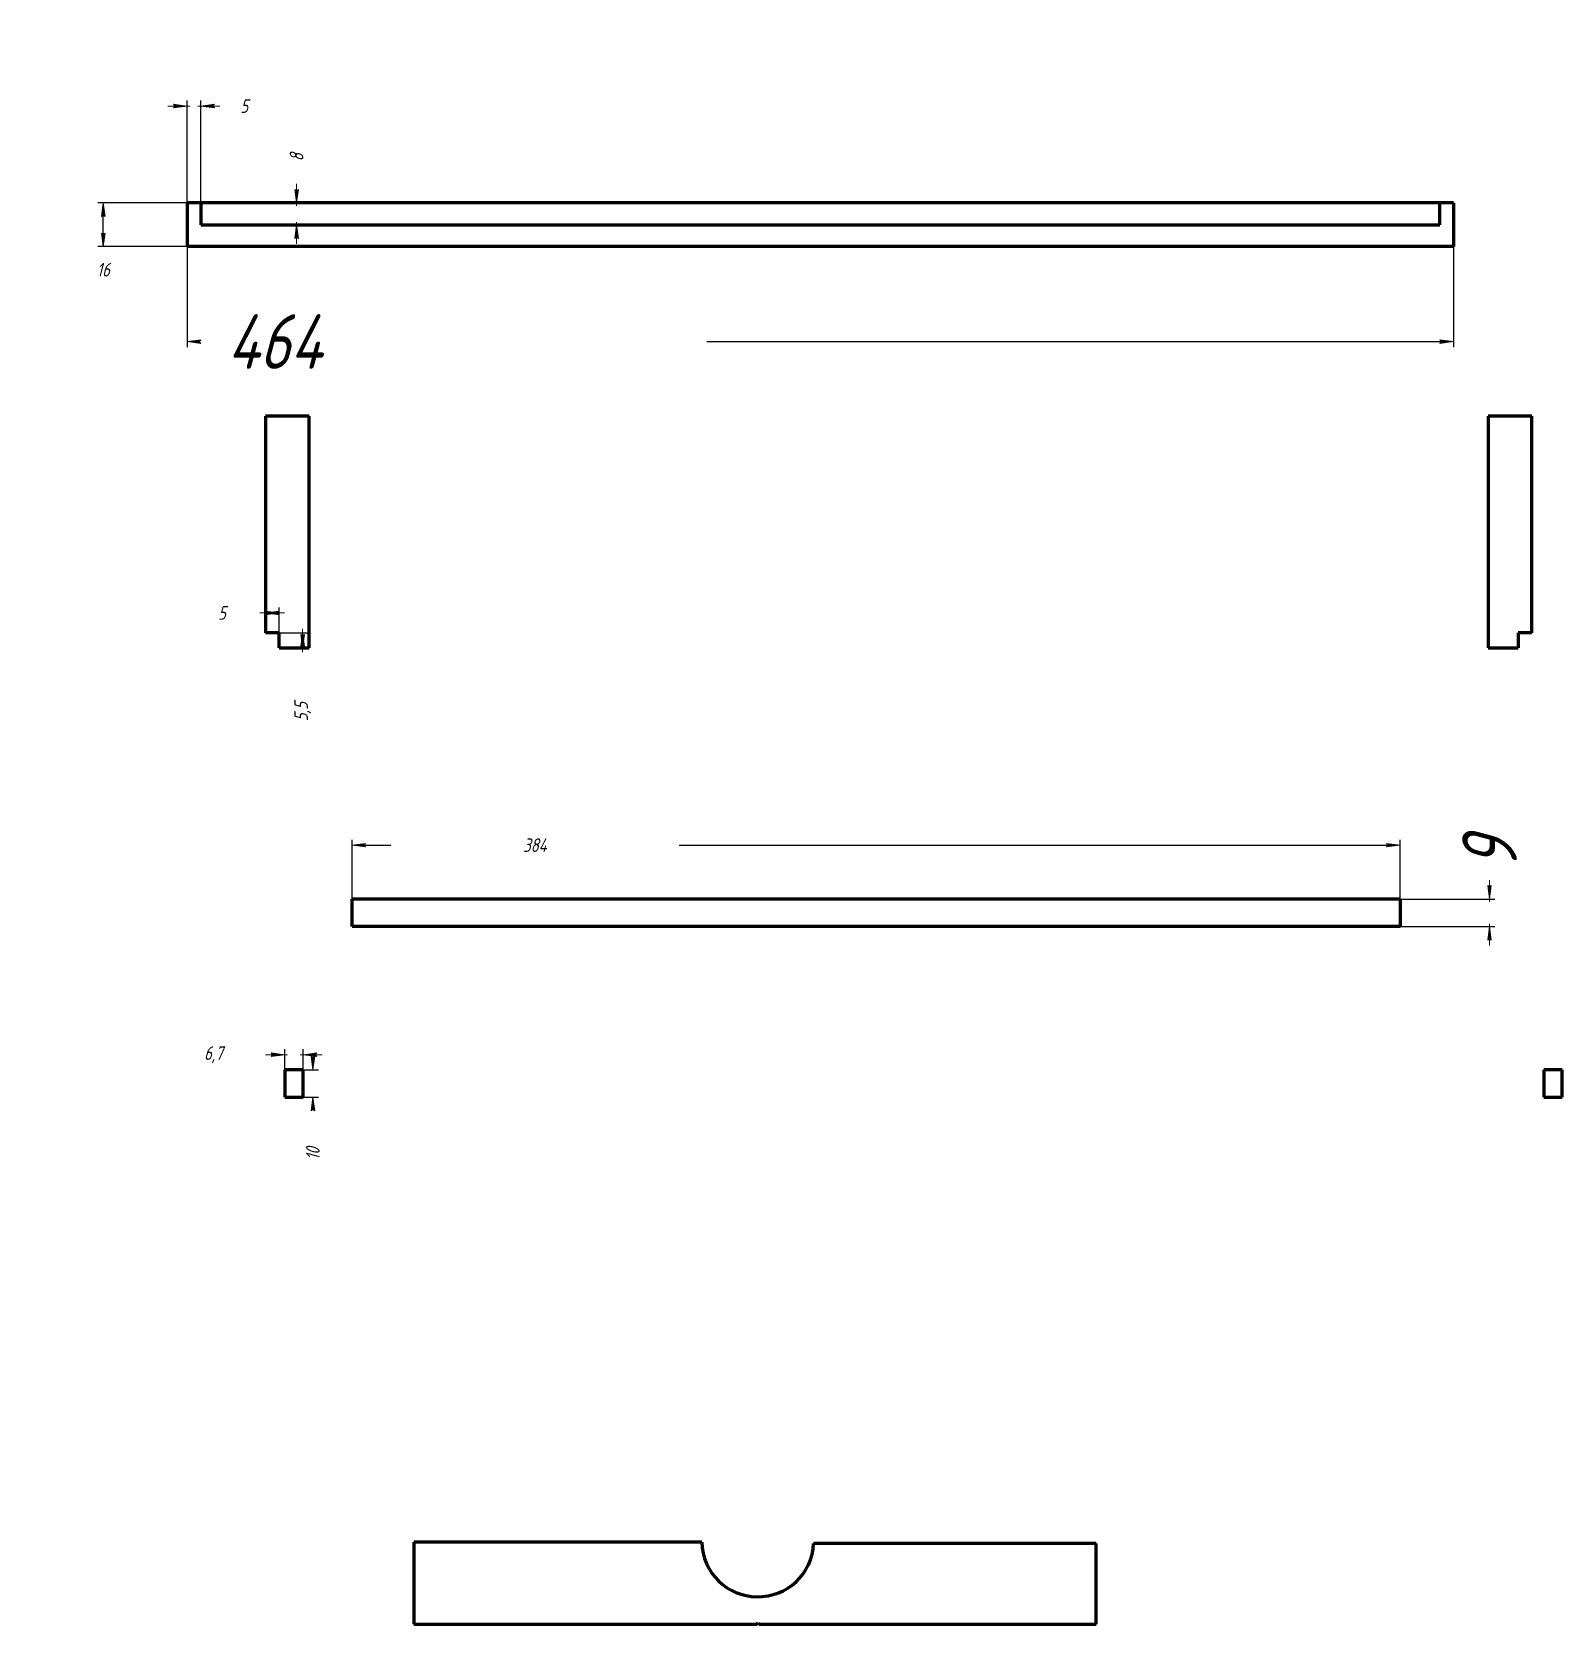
# Model space of a CAD drawing. Header units: millimetres. Extents: x -215 to 2103, y -338 to 856.
# Drawn here: x 1112 to 1673, y -277 to 306 of the extents above; entities that cross this region are included whole.
import ezdxf

# ---------------------------------------------------------------- set-up
doc = ezdxf.new("R2010")
doc.units = ezdxf.units.MM
doc.linetypes.add('K5LT_BASIC', pattern=[0])
doc.linetypes.add('K5LT_THIN', pattern=[0])
doc.layers.add('Системный слой', color=7, linetype='Continuous')
doc.styles.add('KDIMTEXTSTYLE', font='GOST_AU.SHX', dxfattribs={"width": 0.96, "oblique": 15, "height": 5})
doc.dimstyles.new('KDIMSTYLE (1.00)', dxfattribs={"dimtxt": 5, "dimasz": 1, "dimexe": 2, "dimexo": 0, "dimgap": 1, "dimtad": 1, "dimtxsty": 'KDIMTEXTSTYLE', "dimsah": 1, "dimcen": 0, "dimdle": 1, "dimadec": 0, "dimazin": 0, "dimtfac": 0.667, "dimtmove": 0, "dimatfit": 3, "dimfxl": 1, "dimtvp": 1, "dimtolj": 1, "dimtzin": 0, "dimarcsym": 0})

msp = doc.modelspace()

# ---------------------------------------------------------------- blocks, each defined once
blk = doc.blocks.new('KDIMARROW_02')
at = {"layer": 'Системный слой'}
blk.add_hatch(color=0, dxfattribs=at).paths.add_polyline_path([(4.5, -6e-16), (5, 0.6582624912261956), (0, 0), (5, -0.658262491226197)])
at = {"layer": 'Системный слой', "color": 0, "linetype": 'K5LT_THIN', "lineweight": 18}
for p, q in [((0, 0), (-1, 0)), ((5, 0.6582624912261956), (0, 0)), ((0, 0), (5, -0.658262491226197)), ((0, 0), (7, -9e-16)), ((4.5, -6e-16), (5, 0.6582624912261956)), ((5, -0.658262491226197), (4.5, -6e-16))]:
    blk.add_line(p, q, dxfattribs=at)
blk = doc.blocks.new('KDIMARROW_01')
at = {"layer": 'Системный слой'}
blk.add_hatch(color=0, dxfattribs=at).paths.add_polyline_path([(-5, -0.6582624912261956), (0, 0), (-5, 0.658262491226197), (-4.5, 6e-16)])
at = {"layer": 'Системный слой', "color": 0, "linetype": 'K5LT_THIN', "lineweight": 18}
for p, q in [((-4.5, 6e-16), (-5, 0.658262491226197)), ((-5, 0.658262491226197), (0, 0)), ((0, 0), (-5, -0.6582624912261956)), ((-5, -0.6582624912261956), (-4.5, 6e-16)), ((0, 0), (-1, 0))]:
    blk.add_line(p, q, dxfattribs=at)

# ---------------------------------------------------------------- dimensions: what is measured, and where the dimension line sits
at = {"layer": 'Системный слой', "color": 7}
for base, p1, p2, location, override in [((1173.827785214876, 278.9357538187087), (1168.827785214876, 243.4257934942683), (1173.827785214876, 243.4257934942683), (1189.759451589082, 278.9357538187087), {"dimexo": 0, "dimpost": '\\H5.0;\\W0.965;\\Q15;<>', "dimblk1": 'KDIMARROW_02', "dimblk2": 'KDIMARROW_02', "dimse1": 0, "dimse2": 0, "dimclrt": 7, "dimtolj": 1}), ((1197.551087888334, 93.17624199029787), (1202.551087888334, 85.84671270043543), (1197.551087888334, 85.84671270043543), (1181.619421514128, 93.17624199029787), {"dimexo": 0, "dimpost": '\\H5.0;\\W0.965;\\Q15;<>', "dimblk1": 'KDIMARROW_02', "dimblk2": 'KDIMARROW_02', "dimse1": 0, "dimse2": 0, "dimclrt": 7, "dimtolj": 1}), ((1613.266688336282, 8.079702851266426), (1229.266688336282, -12.72807774451469), (1613.266688336282, -12.72807774451469), (1296.266688336282, 8.079702851266461), {"dimexo": 0, "dimpost": '\\H5.0;\\W0.965;\\Q15;<>', "dimblk1": 'KDIMARROW_01', "dimblk2": 'KDIMARROW_01', "dimse1": 0, "dimse2": 0, "dimclrt": 7, "dimtolj": 1}), ((1211.325128285311, -68.70247381168696), (1204.625128285311, -75.2499624313308), (1211.325128285311, -75.2499624313308), (1178.495132557772, -68.70247381168696), {"dimexo": 0, "dimtoh": 1, "dimpost": '\\H5.0;\\W0.965;\\Q15;<>', "dimblk1": 'KDIMARROW_02', "dimblk2": 'KDIMARROW_02', "dimse1": 0, "dimse2": 0, "dimclrt": 7, "dimtmove": 1, "dimtolj": 1})]:
    msp.add_linear_dim(base=base, p1=p1, p2=p2, location=location, dimstyle='KDIMSTYLE (1.00)', override=override, dxfattribs=at).render()
for base, p1, p2, location, override in [((1208.953341244165, 243.4257934942683), (1173.827785214876, 235.4257934942683), (1173.827785214876, 243.4257934942683), (1208.953341244165, 260.1912096777399), {"dimexo": 0, "dimpost": '\\H5.0;\\W0.965;\\Q15;<>', "dimblk1": 'KDIMARROW_02', "dimblk2": 'KDIMARROW_02', "dimse1": 0, "dimse2": 0, "dimclrt": 7, "dimtolj": 1}), ((1138.155596048265, 243.4257934942682), (1168.827785214876, 227.4257934942683), (1168.827785214876, 243.4257934942683), (1138.155596048265, 218.9974611273249), {"dimexo": 0, "dimtoh": 1, "dimpost": '\\H5.0;\\W0.965;\\Q15;<>', "dimblk1": 'KDIMARROW_01', "dimblk2": 'KDIMARROW_01', "dimse1": 0, "dimse2": 0, "dimclrt": 7, "dimtmove": 1, "dimtolj": 1}), ((1211.186575241991, 80.3467127004354), (1202.551087888334, 85.84671270043543), (1202.551087888334, 80.34671270043545), (1211.186575241991, 57.00671445519617), {"dimexo": 0, "dimpost": '\\H5.0;\\W0.965;\\Q15;<>', "dimblk1": 'KDIMARROW_02', "dimblk2": 'KDIMARROW_02', "dimse1": 0, "dimse2": 0, "dimclrt": 7, "dimtolj": 1}), ((1214.933578415164, -84.24996243133083), (1211.325128285311, -74.2499624313308), (1211.325128285311, -84.2499624313308), (1214.933578415163, -104.9841286148025), {"dimexo": 0, "dimpost": '\\H5.0;\\W0.965;\\Q15;<>', "dimblk1": 'KDIMARROW_01', "dimblk2": 'KDIMARROW_01', "dimse1": 0, "dimse2": 0, "dimclrt": 7, "dimtolj": 1})]:
    msp.add_linear_dim(base=base, p1=p1, p2=p2, angle=90, location=location, dimstyle='KDIMSTYLE (1.00)', override=override, dxfattribs=at).render()
msp.add_linear_dim(base=(1632.827785214876, 192.644202434485), p1=(1168.827785214876, 227.4257934942683), p2=(1632.827785214876, 227.4257934942683), location=(1200.827785214876, 192.6442024344851), text='\\H5.0;\\W0.965;\\Q15;\\H5.0;\\W0.965;\\Q15;\\Q15;\\H20.00;464\\Q15;\\H5.00;', dimstyle='KDIMSTYLE (1.00)', override={"dimexo": 0, "dimblk1": 'KDIMARROW_01', "dimblk2": 'KDIMARROW_01', "dimse1": 0, "dimse2": 0, "dimclrt": 7, "dimtolj": 1}, dxfattribs=at).render()
msp.add_linear_dim(base=(1646.021985093316, -11.72807774451517), p1=(1613.266688336282, -21.72807774451469), p2=(1613.266688336282, -11.72807774451508), angle=90, location=(1646.021985093316, 5.03733843895651), text='\\H5.0;\\W0.965;\\Q15;\\H5.0;\\W0.965;\\Q15;\\Q15;\\H20.00;9\\Q15;\\H5.00;', dimstyle='KDIMSTYLE (1.00)', override={"dimexo": 0, "dimblk1": 'KDIMARROW_02', "dimblk2": 'KDIMARROW_02', "dimse1": 0, "dimse2": 0, "dimclrt": 7, "dimtolj": 1}, dxfattribs=at).render()

# ---------------------------------------------------------------- linework, layer by layer
at = {"layer": 'Системный слой', "color": 150, "linetype": 'K5LT_BASIC', "lineweight": 60, "true_color": 0x0080ff}
for p, q in [((1173.827785214876, 243.4257934942683), (1168.827785214876, 243.4257934942683)), ((1168.827785214876, 243.4257934942683), (1168.827785214876, 227.4257934942683)), ((1173.827785214876, 243.4257934942683), (1173.827785214876, 235.4257934942683)), ((1627.827785214876, 243.4257934942683), (1173.827785214876, 243.4257934942683)), ((1632.827785214876, 243.4257934942683), (1627.827785214876, 243.4257934942683)), ((1627.827785214876, 235.4257934942683), (1627.827785214876, 243.4257934942683)), ((1632.827785214876, 243.4257934942683), (1632.827785214876, 227.4257934942683)), ((1173.827785214876, 235.4257934942683), (1627.827785214876, 235.4257934942683)), ((1632.827785214876, 227.4257934942683), (1168.827785214876, 227.4257934942683)), ((1213.551087888334, 165.3467127004354), (1197.551087888334, 165.3467127004354)), ((1197.551087888334, 165.3467127004354), (1197.551087888334, 85.84671270043545)), ((1213.551087888334, 80.34671270043545), (1213.551087888334, 165.3467127004354)), ((1661.551087888334, 165.3467127004354), (1645.551087888334, 165.3467127004354)), ((1645.551087888334, 165.3467127004354), (1645.551087888334, 80.34671270043542)), ((1661.551087888334, 85.84671270043542), (1661.551087888334, 165.3467127004354)), ((1202.551087888334, 85.84671270043545), (1197.551087888334, 85.84671270043545)), ((1202.551087888334, 80.34671270043545), (1202.551087888334, 85.84671270043545)), ((1656.551087888334, 85.84671270043542), (1656.551087888334, 80.34671270043542)), ((1661.551087888334, 85.84671270043542), (1656.551087888334, 85.84671270043542)), ((1202.551087888334, 80.34671270043545), (1213.551087888334, 80.34671270043545)), ((1645.551087888334, 80.34671270043542), (1656.551087888334, 80.34671270043542)), ((1613.266688336282, -11.72807774451505), (1229.266688336282, -11.72807774451505)), ((1229.266688336282, -21.72807774451505), (1229.266688336282, -11.72807774451505)), ((1613.266688336282, -11.72807774451505), (1613.266688336282, -21.72807774451505)), ((1613.266688336282, -21.72807774451469), (1229.266688336282, -21.72807774451469)), ((1211.325128285311, -74.2499624313308), (1204.625128285311, -74.2499624313308)), ((1204.625128285311, -74.2499624313308), (1204.625128285311, -84.2499624313308)), ((1211.325128285311, -84.2499624313308), (1211.325128285311, -74.2499624313308)), ((1665.925128285311, -74.24996243133083), (1665.925128285311, -84.24996243133083)), ((1672.625128285311, -74.24996243133083), (1665.925128285311, -74.24996243133083)), ((1672.625128285311, -84.24996243133083), (1672.625128285311, -74.24996243133083)), ((1204.625128285311, -84.2499624313308), (1211.325128285311, -84.2499624313308)), ((1665.925128285311, -84.24996243133049), (1672.625128285311, -84.24996243133047)), ((1357.417468716583, -247.3966464726043), (1251.911370248502, -247.3966464726043)), ((1251.911370248502, -247.3966464726043), (1251.911370248502, -277.3966464726043)), ((1501.911370248502, -247.8966464726043), (1398.386965477946, -247.8966464726043)), ((1501.911370248502, -277.3966464726043), (1501.911370248502, -247.8966464726043)), ((1251.911370248502, -277.3966464726043), (1377.582589988453, -277.3966464726043)), ((1377.911370248502, -277.0437480264939), (1377.582589988453, -277.3966464726043)), ((1377.911370248502, -277.0437480264939), (1378.291981804016, -277.3966464726043)), ((1378.291981804016, -277.3966464726043), (1501.911370248502, -277.3966464726043))]:
    msp.add_line(p, q, dxfattribs=at)
msp.add_arc((1377.911370248502, -246.8966464726043), 20.5, 181.3975966282455, 357.203974303708, dxfattribs=at)

msp.set_redraw_order([(e.dxf.handle, doc.entitydb.next_handle()) for e in msp.query("TEXT MTEXT ATTDEF DIMENSION ARC_DIMENSION")])  # texts and dimensions are drawn at this point

doc.saveas('drawing.dxf')
